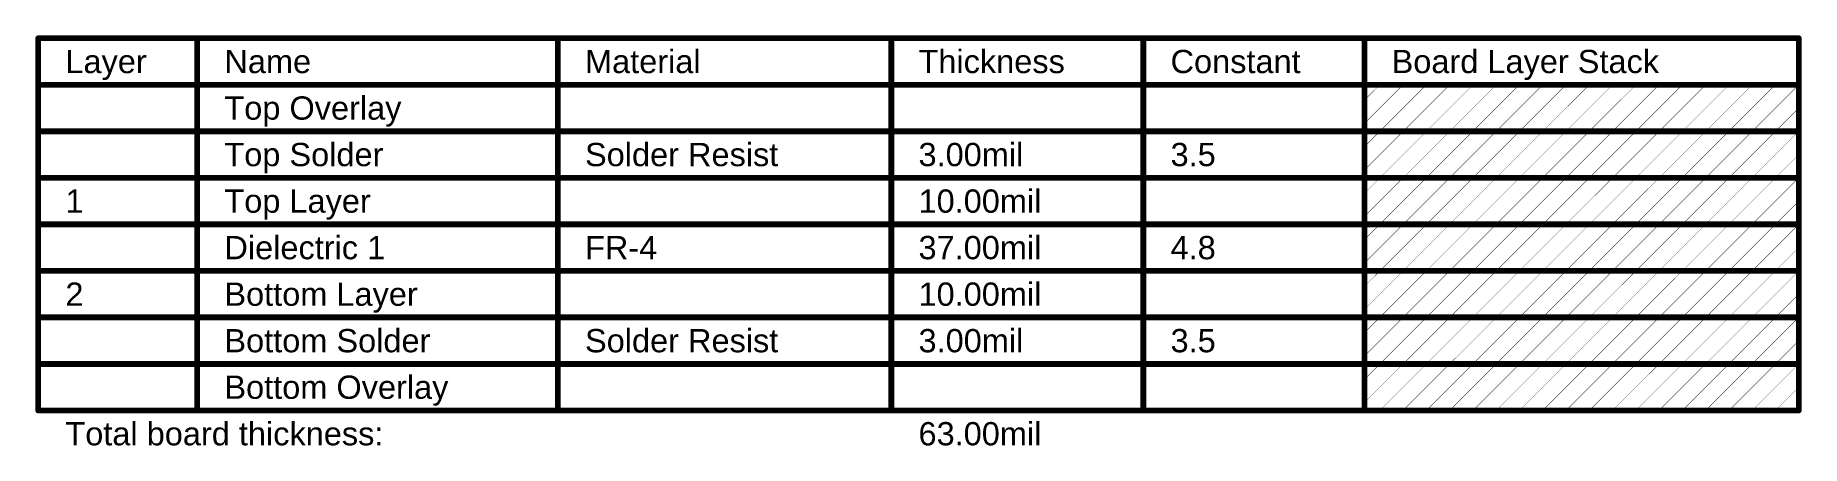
# Model space of a CAD drawing. Header units: inches. Extents: x -0.9 to 13.3, y -2.2 to 2.7.
# Drawn here: x 3.244 to 7.798, y -0.224 to 0.835 of the extents above; entities that cross this region are included whole.
import ezdxf

# ---------------------------------------------------------------- set-up
doc = ezdxf.new("R2010")
doc.units = ezdxf.units.IN
doc.header["$MEASUREMENT"] = 0
doc.layers.add('Fabrication', color=76, linetype='Continuous')
doc.styles.add('Arial', font='', dxfattribs={"height": 0.2})
doc.styles.get('Arial').set_extended_font_data('Arial')

msp = doc.modelspace()

# ---------------------------------------------------------------- texts
at = {"layer": 'Fabrication', "style": 'Arial'}
for s, p in [('Layer', (3.3216, 0.737)), ('Name', (3.7315, 0.737)), ('Material', (4.6612, 0.737)), ('Thickness', (5.521, 0.737)), ('Constant', (6.1708, 0.737)), ('Board Layer Stack', (6.7407, 0.737)), ('Top Overlay', (3.7315, 0.617)), ('Top Solder', (3.7315, 0.497)), ('Solder Resist', (4.6612, 0.497)), ('3.00mil', (5.521, 0.497)), ('3.5', (6.1708, 0.497)), ('1', (3.3216, 0.377)), ('Top Layer', (3.7315, 0.377)), ('10.00mil', (5.521, 0.377)), ('Dielectric 1', (3.7315, 0.257)), ('37.00mil', (5.521, 0.257)), ('FR-4', (4.6612, 0.257)), ('4.8', (6.1708, 0.257)), ('2', (3.3216, 0.137)), ('Bottom Layer', (3.7315, 0.137)), ('10.00mil', (5.521, 0.137)), ('Bottom Solder', (3.7315, 0.017)), ('Solder Resist', (4.6612, 0.017)), ('3.00mil', (5.521, 0.017)), ('3.5', (6.1708, 0.017)), ('Bottom Overlay', (3.7315, -0.103)), ('Total board thickness:', (3.3216, -0.223)), ('63.00mil', (5.521, -0.223))]:
    msp.add_text(s, height=0.06, dxfattribs=at).set_placement(p)

# ---------------------------------------------------------------- linework, layer by layer
at = {"layer": 'Fabrication'}
for points, const_width in [([(3.2516, 0.827), (7.7904, 0.827)], 0.015), ([(3.2516, -0.133), (3.2516, 0.827)], 0.015), ([(3.6615, -0.133), (3.6615, 0.827)], 0.015), ([(4.5912, -0.133), (4.5912, 0.827)], 0.015), ([(5.451, -0.133), (5.451, 0.827)], 0.015), ([(6.1008, -0.133), (6.1008, 0.827)], 0.015), ([(6.6707, -0.133), (6.6707, 0.827)], 0.015), ([(7.7904, -0.133), (7.7904, 0.827)], 0.015), ([(3.2516, 0.707), (7.7904, 0.707)], 0.015), ([(6.6707, 0.6073), (6.7704, 0.707)], 0.001), ([(6.6707, 0.6673), (6.7104, 0.707)], 0.001), ([(6.7104, 0.587), (6.8304, 0.707)], 0.001), ([(6.7704, 0.587), (6.8904, 0.707)], 0.001), ([(6.8304, 0.587), (6.9504, 0.707)], 0.001), ([(6.8904, 0.587), (7.0104, 0.707)], 0.001), ([(6.9504, 0.587), (7.0704, 0.707)], 0.001), ([(7.0104, 0.587), (7.1304, 0.707)], 0.001), ([(7.0704, 0.587), (7.1904, 0.707)], 0.001), ([(7.1304, 0.587), (7.2504, 0.707)], 0.001), ([(7.1904, 0.587), (7.3104, 0.707)], 0.001), ([(7.2504, 0.587), (7.3704, 0.707)], 0.001), ([(7.3104, 0.587), (7.4304, 0.707)], 0.001), ([(7.3704, 0.587), (7.4904, 0.707)], 0.001), ([(7.4304, 0.587), (7.5504, 0.707)], 0.001), ([(7.4904, 0.587), (7.6104, 0.707)], 0.001), ([(7.5504, 0.587), (7.6704, 0.707)], 0.001), ([(7.6104, 0.587), (7.7304, 0.707)], 0.001), ([(7.6704, 0.587), (7.7904, 0.707)], 0.001), ([(7.7304, 0.587), (7.7904, 0.647)], 0.001), ([(3.2516, 0.587), (3.6615, 0.587)], 0.015), ([(3.6615, 0.587), (4.5912, 0.587)], 0.015), ([(4.5912, 0.587), (5.451, 0.587)], 0.015), ([(5.451, 0.587), (6.1008, 0.587)], 0.015), ([(6.1008, 0.587), (6.6707, 0.587)], 0.015), ([(6.6707, 0.587), (7.7904, 0.587)], 0.015), ([(6.6707, 0.4873), (6.7704, 0.587)], 0.001), ([(6.6707, 0.5473), (6.7104, 0.587)], 0.001), ([(6.7104, 0.467), (6.8304, 0.587)], 0.001), ([(6.7704, 0.467), (6.8904, 0.587)], 0.001), ([(6.8304, 0.467), (6.9504, 0.587)], 0.001), ([(6.8904, 0.467), (7.0104, 0.587)], 0.001), ([(6.9504, 0.467), (7.0704, 0.587)], 0.001), ([(7.0104, 0.467), (7.1304, 0.587)], 0.001), ([(7.0704, 0.467), (7.1904, 0.587)], 0.001), ([(7.1304, 0.467), (7.2504, 0.587)], 0.001), ([(7.1904, 0.467), (7.3104, 0.587)], 0.001), ([(7.2504, 0.467), (7.3704, 0.587)], 0.001), ([(7.3104, 0.467), (7.4304, 0.587)], 0.001), ([(7.3704, 0.467), (7.4904, 0.587)], 0.001), ([(7.4304, 0.467), (7.5504, 0.587)], 0.001), ([(7.4904, 0.467), (7.6104, 0.587)], 0.001), ([(7.5504, 0.467), (7.6704, 0.587)], 0.001), ([(7.6104, 0.467), (7.7304, 0.587)], 0.001), ([(7.6704, 0.467), (7.7904, 0.587)], 0.001), ([(7.7304, 0.467), (7.7904, 0.527)], 0.001), ([(3.2516, 0.467), (3.6615, 0.467)], 0.015), ([(3.6615, 0.467), (4.5912, 0.467)], 0.015), ([(4.5912, 0.467), (5.451, 0.467)], 0.015), ([(5.451, 0.467), (6.1008, 0.467)], 0.015), ([(6.1008, 0.467), (6.6707, 0.467)], 0.015), ([(6.6707, 0.467), (7.7904, 0.467)], 0.015), ([(6.6707, 0.3673), (6.7704, 0.467)], 0.001), ([(6.6707, 0.4273), (6.7104, 0.467)], 0.001), ([(6.7104, 0.347), (6.8304, 0.467)], 0.001), ([(6.7704, 0.347), (6.8904, 0.467)], 0.001), ([(6.8304, 0.347), (6.9504, 0.467)], 0.001), ([(6.8904, 0.347), (7.0104, 0.467)], 0.001), ([(6.9504, 0.347), (7.0704, 0.467)], 0.001), ([(7.0104, 0.347), (7.1304, 0.467)], 0.001), ([(7.0704, 0.347), (7.1904, 0.467)], 0.001), ([(7.1304, 0.347), (7.2504, 0.467)], 0.001), ([(7.1904, 0.347), (7.3104, 0.467)], 0.001), ([(7.2504, 0.347), (7.3704, 0.467)], 0.001), ([(7.3104, 0.347), (7.4304, 0.467)], 0.001), ([(7.3704, 0.347), (7.4904, 0.467)], 0.001), ([(7.4304, 0.347), (7.5504, 0.467)], 0.001), ([(7.4904, 0.347), (7.6104, 0.467)], 0.001), ([(7.5504, 0.347), (7.6704, 0.467)], 0.001), ([(7.6104, 0.347), (7.7304, 0.467)], 0.001), ([(7.6704, 0.347), (7.7904, 0.467)], 0.001), ([(7.7304, 0.347), (7.7904, 0.407)], 0.001), ([(3.2516, 0.347), (3.6615, 0.347)], 0.015), ([(3.6615, 0.347), (4.5912, 0.347)], 0.015), ([(4.5912, 0.347), (5.451, 0.347)], 0.015), ([(5.451, 0.347), (6.1008, 0.347)], 0.015), ([(6.1008, 0.347), (6.6707, 0.347)], 0.015), ([(6.6707, 0.347), (7.7904, 0.347)], 0.015), ([(6.6707, 0.2473), (6.7704, 0.347)], 0.001), ([(6.6707, 0.3073), (6.7104, 0.347)], 0.001), ([(6.7104, 0.227), (6.8304, 0.347)], 0.001), ([(6.7704, 0.227), (6.8904, 0.347)], 0.001), ([(6.8304, 0.227), (6.9504, 0.347)], 0.001), ([(6.8904, 0.227), (7.0104, 0.347)], 0.001), ([(6.9504, 0.227), (7.0704, 0.347)], 0.001), ([(7.0104, 0.227), (7.1304, 0.347)], 0.001), ([(7.0704, 0.227), (7.1904, 0.347)], 0.001), ([(7.1304, 0.227), (7.2504, 0.347)], 0.001), ([(7.1904, 0.227), (7.3104, 0.347)], 0.001), ([(7.2504, 0.227), (7.3704, 0.347)], 0.001), ([(7.3104, 0.227), (7.4304, 0.347)], 0.001), ([(7.3704, 0.227), (7.4904, 0.347)], 0.001), ([(7.4304, 0.227), (7.5504, 0.347)], 0.001), ([(7.4904, 0.227), (7.6104, 0.347)], 0.001), ([(7.5504, 0.227), (7.6704, 0.347)], 0.001), ([(7.6104, 0.227), (7.7304, 0.347)], 0.001), ([(7.6704, 0.227), (7.7904, 0.347)], 0.001), ([(7.7304, 0.227), (7.7904, 0.287)], 0.001), ([(3.2516, 0.227), (3.6615, 0.227)], 0.015), ([(3.6615, 0.227), (4.5912, 0.227)], 0.015), ([(4.5912, 0.227), (5.451, 0.227)], 0.015), ([(5.451, 0.227), (6.1008, 0.227)], 0.015), ([(6.1008, 0.227), (6.6707, 0.227)], 0.015), ([(6.6707, 0.227), (7.7904, 0.227)], 0.015), ([(6.6707, 0.1273), (6.7704, 0.227)], 0.001), ([(6.6707, 0.1873), (6.7104, 0.227)], 0.001), ([(6.7104, 0.107), (6.8304, 0.227)], 0.001), ([(6.7704, 0.107), (6.8904, 0.227)], 0.001), ([(6.8304, 0.107), (6.9504, 0.227)], 0.001), ([(6.8904, 0.107), (7.0104, 0.227)], 0.001), ([(6.9504, 0.107), (7.0704, 0.227)], 0.001), ([(7.0104, 0.107), (7.1304, 0.227)], 0.001), ([(7.0704, 0.107), (7.1904, 0.227)], 0.001), ([(7.1304, 0.107), (7.2504, 0.227)], 0.001), ([(7.1904, 0.107), (7.3104, 0.227)], 0.001), ([(7.2504, 0.107), (7.3704, 0.227)], 0.001), ([(7.3104, 0.107), (7.4304, 0.227)], 0.001), ([(7.3704, 0.107), (7.4904, 0.227)], 0.001), ([(7.4304, 0.107), (7.5504, 0.227)], 0.001), ([(7.4904, 0.107), (7.6104, 0.227)], 0.001), ([(7.5504, 0.107), (7.6704, 0.227)], 0.001), ([(7.6104, 0.107), (7.7304, 0.227)], 0.001), ([(7.6704, 0.107), (7.7904, 0.227)], 0.001), ([(7.7304, 0.107), (7.7904, 0.167)], 0.001), ([(3.2516, 0.107), (3.6615, 0.107)], 0.015), ([(3.6615, 0.107), (4.5912, 0.107)], 0.015), ([(4.5912, 0.107), (5.451, 0.107)], 0.015), ([(5.451, 0.107), (6.1008, 0.107)], 0.015), ([(6.1008, 0.107), (6.6707, 0.107)], 0.015), ([(6.6707, 0.107), (7.7904, 0.107)], 0.015), ([(6.6707, 0.0073), (6.7704, 0.107)], 0.001), ([(6.6707, 0.0673), (6.7104, 0.107)], 0.001), ([(6.7104, -0.013), (6.8304, 0.107)], 0.001), ([(6.7704, -0.013), (6.8904, 0.107)], 0.001), ([(6.8304, -0.013), (6.9504, 0.107)], 0.001), ([(6.8904, -0.013), (7.0104, 0.107)], 0.001), ([(6.9504, -0.013), (7.0704, 0.107)], 0.001), ([(7.0104, -0.013), (7.1304, 0.107)], 0.001), ([(7.0704, -0.013), (7.1904, 0.107)], 0.001), ([(7.1304, -0.013), (7.2504, 0.107)], 0.001), ([(7.1904, -0.013), (7.3104, 0.107)], 0.001), ([(7.2504, -0.013), (7.3704, 0.107)], 0.001), ([(7.3104, -0.013), (7.4304, 0.107)], 0.001), ([(7.3704, -0.013), (7.4904, 0.107)], 0.001), ([(7.4304, -0.013), (7.5504, 0.107)], 0.001), ([(7.4904, -0.013), (7.6104, 0.107)], 0.001), ([(7.5504, -0.013), (7.6704, 0.107)], 0.001), ([(7.6104, -0.013), (7.7304, 0.107)], 0.001), ([(7.6704, -0.013), (7.7904, 0.107)], 0.001), ([(7.7304, -0.013), (7.7904, 0.047)], 0.001), ([(3.2516, -0.013), (3.6615, -0.013)], 0.015), ([(3.6615, -0.013), (4.5912, -0.013)], 0.015), ([(4.5912, -0.013), (5.451, -0.013)], 0.015), ([(5.451, -0.013), (6.1008, -0.013)], 0.015), ([(6.1008, -0.013), (6.6707, -0.013)], 0.015), ([(6.6707, -0.013), (7.7904, -0.013)], 0.015), ([(6.6707, -0.1127), (6.7704, -0.013)], 0.001), ([(6.6707, -0.0527), (6.7104, -0.013)], 0.001), ([(6.7104, -0.133), (6.8304, -0.013)], 0.001), ([(6.7704, -0.133), (6.8904, -0.013)], 0.001), ([(6.8304, -0.133), (6.9504, -0.013)], 0.001), ([(6.8904, -0.133), (7.0104, -0.013)], 0.001), ([(6.9504, -0.133), (7.0704, -0.013)], 0.001), ([(7.0104, -0.133), (7.1304, -0.013)], 0.001), ([(7.0704, -0.133), (7.1904, -0.013)], 0.001), ([(7.1304, -0.133), (7.2504, -0.013)], 0.001), ([(7.1904, -0.133), (7.3104, -0.013)], 0.001), ([(7.2504, -0.133), (7.3704, -0.013)], 0.001), ([(7.3104, -0.133), (7.4304, -0.013)], 0.001), ([(7.3704, -0.133), (7.4904, -0.013)], 0.001), ([(7.4304, -0.133), (7.5504, -0.013)], 0.001), ([(7.4904, -0.133), (7.6104, -0.013)], 0.001), ([(7.5504, -0.133), (7.6704, -0.013)], 0.001), ([(7.6104, -0.133), (7.7304, -0.013)], 0.001), ([(7.6704, -0.133), (7.7904, -0.013)], 0.001), ([(7.7304, -0.133), (7.7904, -0.073)], 0.001), ([(3.2516, -0.133), (3.6615, -0.133)], 0.015), ([(3.6615, -0.133), (4.5912, -0.133)], 0.015), ([(4.5912, -0.133), (5.451, -0.133)], 0.015), ([(5.451, -0.133), (6.1008, -0.133)], 0.015), ([(6.1008, -0.133), (6.6707, -0.133)], 0.015), ([(6.6707, -0.133), (7.7904, -0.133)], 0.015)]:
    msp.add_lwpolyline(points, dxfattribs=dict(at, const_width=const_width))
for points, const_width in [([(3.2478, 0.827, 1), (3.2553, 0.827, 1)], 0.0075), ([(3.2478, 0.827, 1), (3.2553, 0.827, 1)], 0.0075), ([(3.6577, 0.827, 1), (3.6652, 0.827, 1)], 0.0075), ([(4.5875, 0.827, 1), (4.595, 0.827, 1)], 0.0075), ([(5.4473, 0.827, 1), (5.4547, 0.827, 1)], 0.0075), ([(6.0971, 0.827, 1), (6.1046, 0.827, 1)], 0.0075), ([(6.6669, 0.827, 1), (6.6744, 0.827, 1)], 0.0075), ([(7.7866, 0.827, 1), (7.7941, 0.827, 1)], 0.0075), ([(7.7866, 0.827, 1), (7.7941, 0.827, 1)], 0.0075), ([(3.2478, 0.707, 1), (3.2553, 0.707, 1)], 0.0075), ([(6.7101, 0.707, 1), (6.7106, 0.707, 1)], 0.0005), ([(6.7701, 0.707, 1), (6.7706, 0.707, 1)], 0.0005), ([(6.8301, 0.707, 1), (6.8306, 0.707, 1)], 0.0005), ([(6.8901, 0.707, 1), (6.8906, 0.707, 1)], 0.0005), ([(6.9501, 0.707, 1), (6.9506, 0.707, 1)], 0.0005), ([(7.0101, 0.707, 1), (7.0106, 0.707, 1)], 0.0005), ([(7.0701, 0.707, 1), (7.0706, 0.707, 1)], 0.0005), ([(7.1301, 0.707, 1), (7.1306, 0.707, 1)], 0.0005), ([(7.1901, 0.707, 1), (7.1906, 0.707, 1)], 0.0005), ([(7.2501, 0.707, 1), (7.2506, 0.707, 1)], 0.0005), ([(7.3101, 0.707, 1), (7.3106, 0.707, 1)], 0.0005), ([(7.3701, 0.707, 1), (7.3706, 0.707, 1)], 0.0005), ([(7.4301, 0.707, 1), (7.4306, 0.707, 1)], 0.0005), ([(7.4901, 0.707, 1), (7.4906, 0.707, 1)], 0.0005), ([(7.5501, 0.707, 1), (7.5506, 0.707, 1)], 0.0005), ([(7.6101, 0.707, 1), (7.6106, 0.707, 1)], 0.0005), ([(7.6701, 0.707, 1), (7.6706, 0.707, 1)], 0.0005), ([(7.7301, 0.707, 1), (7.7306, 0.707, 1)], 0.0005), ([(7.7866, 0.707, 1), (7.7941, 0.707, 1)], 0.0075), ([(7.7901, 0.707, 1), (7.7906, 0.707, 1)], 0.0005), ([(6.6704, 0.6673, 1), (6.6709, 0.6673, 1)], 0.0005), ([(7.7901, 0.647, 1), (7.7906, 0.647, 1)], 0.0005), ([(3.2478, 0.587, 1), (3.2553, 0.587, 1)], 0.0075), ([(3.6577, 0.587, 1), (3.6652, 0.587, 1)], 0.0075), ([(3.6577, 0.587, 1), (3.6652, 0.587, 1)], 0.0075), ([(4.5875, 0.587, 1), (4.595, 0.587, 1)], 0.0075), ([(4.5875, 0.587, 1), (4.595, 0.587, 1)], 0.0075), ([(5.4473, 0.587, 1), (5.4547, 0.587, 1)], 0.0075), ([(5.4473, 0.587, 1), (5.4547, 0.587, 1)], 0.0075), ([(6.0971, 0.587, 1), (6.1046, 0.587, 1)], 0.0075), ([(6.0971, 0.587, 1), (6.1046, 0.587, 1)], 0.0075), ([(6.6669, 0.587, 1), (6.6744, 0.587, 1)], 0.0075), ([(6.6669, 0.587, 1), (6.6744, 0.587, 1)], 0.0075), ([(6.6704, 0.6073, 1), (6.6709, 0.6073, 1)], 0.0005), ([(7.7866, 0.587, 1), (7.7941, 0.587, 1)], 0.0075), ([(6.6704, 0.5473, 1), (6.6709, 0.5473, 1)], 0.0005), ([(6.7101, 0.587, 1), (6.7106, 0.587, 1)], 0.0005), ([(6.7101, 0.587, 1), (6.7106, 0.587, 1)], 0.0005), ([(6.7701, 0.587, 1), (6.7706, 0.587, 1)], 0.0005), ([(6.7701, 0.587, 1), (6.7706, 0.587, 1)], 0.0005), ([(6.8301, 0.587, 1), (6.8306, 0.587, 1)], 0.0005), ([(6.8301, 0.587, 1), (6.8306, 0.587, 1)], 0.0005), ([(6.8901, 0.587, 1), (6.8906, 0.587, 1)], 0.0005), ([(6.8901, 0.587, 1), (6.8906, 0.587, 1)], 0.0005), ([(6.9501, 0.587, 1), (6.9506, 0.587, 1)], 0.0005), ([(6.9501, 0.587, 1), (6.9506, 0.587, 1)], 0.0005), ([(7.0101, 0.587, 1), (7.0106, 0.587, 1)], 0.0005), ([(7.0101, 0.587, 1), (7.0106, 0.587, 1)], 0.0005), ([(7.0701, 0.587, 1), (7.0706, 0.587, 1)], 0.0005), ([(7.0701, 0.587, 1), (7.0706, 0.587, 1)], 0.0005), ([(7.1301, 0.587, 1), (7.1306, 0.587, 1)], 0.0005), ([(7.1301, 0.587, 1), (7.1306, 0.587, 1)], 0.0005), ([(7.1901, 0.587, 1), (7.1906, 0.587, 1)], 0.0005), ([(7.1901, 0.587, 1), (7.1906, 0.587, 1)], 0.0005), ([(7.2501, 0.587, 1), (7.2506, 0.587, 1)], 0.0005), ([(7.2501, 0.587, 1), (7.2506, 0.587, 1)], 0.0005), ([(7.3101, 0.587, 1), (7.3106, 0.587, 1)], 0.0005), ([(7.3101, 0.587, 1), (7.3106, 0.587, 1)], 0.0005), ([(7.3701, 0.587, 1), (7.3706, 0.587, 1)], 0.0005), ([(7.3701, 0.587, 1), (7.3706, 0.587, 1)], 0.0005), ([(7.4301, 0.587, 1), (7.4306, 0.587, 1)], 0.0005), ([(7.4301, 0.587, 1), (7.4306, 0.587, 1)], 0.0005), ([(7.4901, 0.587, 1), (7.4906, 0.587, 1)], 0.0005), ([(7.4901, 0.587, 1), (7.4906, 0.587, 1)], 0.0005), ([(7.5501, 0.587, 1), (7.5506, 0.587, 1)], 0.0005), ([(7.5501, 0.587, 1), (7.5506, 0.587, 1)], 0.0005), ([(7.6101, 0.587, 1), (7.6106, 0.587, 1)], 0.0005), ([(7.6101, 0.587, 1), (7.6106, 0.587, 1)], 0.0005), ([(7.6701, 0.587, 1), (7.6706, 0.587, 1)], 0.0005), ([(7.6701, 0.587, 1), (7.6706, 0.587, 1)], 0.0005), ([(7.7301, 0.587, 1), (7.7306, 0.587, 1)], 0.0005), ([(7.7301, 0.587, 1), (7.7306, 0.587, 1)], 0.0005), ([(7.7901, 0.587, 1), (7.7906, 0.587, 1)], 0.0005), ([(7.7901, 0.527, 1), (7.7906, 0.527, 1)], 0.0005), ([(3.2478, 0.467, 1), (3.2553, 0.467, 1)], 0.0075), ([(3.6577, 0.467, 1), (3.6652, 0.467, 1)], 0.0075), ([(3.6577, 0.467, 1), (3.6652, 0.467, 1)], 0.0075), ([(4.5875, 0.467, 1), (4.595, 0.467, 1)], 0.0075), ([(4.5875, 0.467, 1), (4.595, 0.467, 1)], 0.0075), ([(5.4473, 0.467, 1), (5.4547, 0.467, 1)], 0.0075), ([(5.4473, 0.467, 1), (5.4547, 0.467, 1)], 0.0075), ([(6.0971, 0.467, 1), (6.1046, 0.467, 1)], 0.0075), ([(6.0971, 0.467, 1), (6.1046, 0.467, 1)], 0.0075), ([(6.6669, 0.467, 1), (6.6744, 0.467, 1)], 0.0075), ([(6.6669, 0.467, 1), (6.6744, 0.467, 1)], 0.0075), ([(6.6704, 0.4873, 1), (6.6709, 0.4873, 1)], 0.0005), ([(6.7101, 0.467, 1), (6.7106, 0.467, 1)], 0.0005), ([(6.7101, 0.467, 1), (6.7106, 0.467, 1)], 0.0005), ([(6.7701, 0.467, 1), (6.7706, 0.467, 1)], 0.0005), ([(6.7701, 0.467, 1), (6.7706, 0.467, 1)], 0.0005), ([(6.8301, 0.467, 1), (6.8306, 0.467, 1)], 0.0005), ([(6.8301, 0.467, 1), (6.8306, 0.467, 1)], 0.0005), ([(6.8901, 0.467, 1), (6.8906, 0.467, 1)], 0.0005), ([(6.8901, 0.467, 1), (6.8906, 0.467, 1)], 0.0005), ([(6.9501, 0.467, 1), (6.9506, 0.467, 1)], 0.0005), ([(6.9501, 0.467, 1), (6.9506, 0.467, 1)], 0.0005), ([(7.0101, 0.467, 1), (7.0106, 0.467, 1)], 0.0005), ([(7.0101, 0.467, 1), (7.0106, 0.467, 1)], 0.0005), ([(7.0701, 0.467, 1), (7.0706, 0.467, 1)], 0.0005), ([(7.0701, 0.467, 1), (7.0706, 0.467, 1)], 0.0005), ([(7.1301, 0.467, 1), (7.1306, 0.467, 1)], 0.0005), ([(7.1301, 0.467, 1), (7.1306, 0.467, 1)], 0.0005), ([(7.1901, 0.467, 1), (7.1906, 0.467, 1)], 0.0005), ([(7.1901, 0.467, 1), (7.1906, 0.467, 1)], 0.0005), ([(7.2501, 0.467, 1), (7.2506, 0.467, 1)], 0.0005), ([(7.2501, 0.467, 1), (7.2506, 0.467, 1)], 0.0005), ([(7.3101, 0.467, 1), (7.3106, 0.467, 1)], 0.0005), ([(7.3101, 0.467, 1), (7.3106, 0.467, 1)], 0.0005), ([(7.3701, 0.467, 1), (7.3706, 0.467, 1)], 0.0005), ([(7.3701, 0.467, 1), (7.3706, 0.467, 1)], 0.0005), ([(7.4301, 0.467, 1), (7.4306, 0.467, 1)], 0.0005), ([(7.4301, 0.467, 1), (7.4306, 0.467, 1)], 0.0005), ([(7.4901, 0.467, 1), (7.4906, 0.467, 1)], 0.0005), ([(7.4901, 0.467, 1), (7.4906, 0.467, 1)], 0.0005), ([(7.5501, 0.467, 1), (7.5506, 0.467, 1)], 0.0005), ([(7.5501, 0.467, 1), (7.5506, 0.467, 1)], 0.0005), ([(7.6101, 0.467, 1), (7.6106, 0.467, 1)], 0.0005), ([(7.6101, 0.467, 1), (7.6106, 0.467, 1)], 0.0005), ([(7.6701, 0.467, 1), (7.6706, 0.467, 1)], 0.0005), ([(7.6701, 0.467, 1), (7.6706, 0.467, 1)], 0.0005), ([(7.7301, 0.467, 1), (7.7306, 0.467, 1)], 0.0005), ([(7.7301, 0.467, 1), (7.7306, 0.467, 1)], 0.0005), ([(7.7866, 0.467, 1), (7.7941, 0.467, 1)], 0.0075), ([(7.7901, 0.467, 1), (7.7906, 0.467, 1)], 0.0005), ([(6.6704, 0.4273, 1), (6.6709, 0.4273, 1)], 0.0005), ([(6.6704, 0.3673, 1), (6.6709, 0.3673, 1)], 0.0005), ([(7.7901, 0.407, 1), (7.7906, 0.407, 1)], 0.0005), ([(3.2478, 0.347, 1), (3.2553, 0.347, 1)], 0.0075), ([(3.6577, 0.347, 1), (3.6652, 0.347, 1)], 0.0075), ([(3.6577, 0.347, 1), (3.6652, 0.347, 1)], 0.0075), ([(4.5875, 0.347, 1), (4.595, 0.347, 1)], 0.0075), ([(4.5875, 0.347, 1), (4.595, 0.347, 1)], 0.0075), ([(5.4473, 0.347, 1), (5.4547, 0.347, 1)], 0.0075), ([(5.4473, 0.347, 1), (5.4547, 0.347, 1)], 0.0075), ([(6.0971, 0.347, 1), (6.1046, 0.347, 1)], 0.0075), ([(6.0971, 0.347, 1), (6.1046, 0.347, 1)], 0.0075), ([(6.6669, 0.347, 1), (6.6744, 0.347, 1)], 0.0075), ([(6.6669, 0.347, 1), (6.6744, 0.347, 1)], 0.0075), ([(6.7101, 0.347, 1), (6.7106, 0.347, 1)], 0.0005), ([(6.7101, 0.347, 1), (6.7106, 0.347, 1)], 0.0005), ([(6.7701, 0.347, 1), (6.7706, 0.347, 1)], 0.0005), ([(6.7701, 0.347, 1), (6.7706, 0.347, 1)], 0.0005), ([(6.8301, 0.347, 1), (6.8306, 0.347, 1)], 0.0005), ([(6.8301, 0.347, 1), (6.8306, 0.347, 1)], 0.0005), ([(6.8901, 0.347, 1), (6.8906, 0.347, 1)], 0.0005), ([(6.8901, 0.347, 1), (6.8906, 0.347, 1)], 0.0005), ([(6.9501, 0.347, 1), (6.9506, 0.347, 1)], 0.0005), ([(6.9501, 0.347, 1), (6.9506, 0.347, 1)], 0.0005), ([(7.0101, 0.347, 1), (7.0106, 0.347, 1)], 0.0005), ([(7.0101, 0.347, 1), (7.0106, 0.347, 1)], 0.0005), ([(7.0701, 0.347, 1), (7.0706, 0.347, 1)], 0.0005), ([(7.0701, 0.347, 1), (7.0706, 0.347, 1)], 0.0005), ([(7.1301, 0.347, 1), (7.1306, 0.347, 1)], 0.0005), ([(7.1301, 0.347, 1), (7.1306, 0.347, 1)], 0.0005), ([(7.1901, 0.347, 1), (7.1906, 0.347, 1)], 0.0005), ([(7.1901, 0.347, 1), (7.1906, 0.347, 1)], 0.0005), ([(7.2501, 0.347, 1), (7.2506, 0.347, 1)], 0.0005), ([(7.2501, 0.347, 1), (7.2506, 0.347, 1)], 0.0005), ([(7.3101, 0.347, 1), (7.3106, 0.347, 1)], 0.0005), ([(7.3101, 0.347, 1), (7.3106, 0.347, 1)], 0.0005), ([(7.3701, 0.347, 1), (7.3706, 0.347, 1)], 0.0005), ([(7.3701, 0.347, 1), (7.3706, 0.347, 1)], 0.0005), ([(7.4301, 0.347, 1), (7.4306, 0.347, 1)], 0.0005), ([(7.4301, 0.347, 1), (7.4306, 0.347, 1)], 0.0005), ([(7.4901, 0.347, 1), (7.4906, 0.347, 1)], 0.0005), ([(7.4901, 0.347, 1), (7.4906, 0.347, 1)], 0.0005), ([(7.5501, 0.347, 1), (7.5506, 0.347, 1)], 0.0005), ([(7.5501, 0.347, 1), (7.5506, 0.347, 1)], 0.0005), ([(7.6101, 0.347, 1), (7.6106, 0.347, 1)], 0.0005), ([(7.6101, 0.347, 1), (7.6106, 0.347, 1)], 0.0005), ([(7.6701, 0.347, 1), (7.6706, 0.347, 1)], 0.0005), ([(7.6701, 0.347, 1), (7.6706, 0.347, 1)], 0.0005), ([(7.7301, 0.347, 1), (7.7306, 0.347, 1)], 0.0005), ([(7.7301, 0.347, 1), (7.7306, 0.347, 1)], 0.0005), ([(7.7866, 0.347, 1), (7.7941, 0.347, 1)], 0.0075), ([(7.7901, 0.347, 1), (7.7906, 0.347, 1)], 0.0005), ([(6.6704, 0.3073, 1), (6.6709, 0.3073, 1)], 0.0005), ([(7.7901, 0.287, 1), (7.7906, 0.287, 1)], 0.0005), ([(3.2478, 0.227, 1), (3.2553, 0.227, 1)], 0.0075), ([(3.6577, 0.227, 1), (3.6652, 0.227, 1)], 0.0075), ([(3.6577, 0.227, 1), (3.6652, 0.227, 1)], 0.0075), ([(4.5875, 0.227, 1), (4.595, 0.227, 1)], 0.0075), ([(4.5875, 0.227, 1), (4.595, 0.227, 1)], 0.0075), ([(5.4473, 0.227, 1), (5.4547, 0.227, 1)], 0.0075), ([(5.4473, 0.227, 1), (5.4547, 0.227, 1)], 0.0075), ([(6.0971, 0.227, 1), (6.1046, 0.227, 1)], 0.0075), ([(6.0971, 0.227, 1), (6.1046, 0.227, 1)], 0.0075), ([(6.6669, 0.227, 1), (6.6744, 0.227, 1)], 0.0075), ([(6.6669, 0.227, 1), (6.6744, 0.227, 1)], 0.0075), ([(6.6704, 0.2473, 1), (6.6709, 0.2473, 1)], 0.0005), ([(7.7866, 0.227, 1), (7.7941, 0.227, 1)], 0.0075), ([(6.6704, 0.1873, 1), (6.6709, 0.1873, 1)], 0.0005), ([(6.7101, 0.227, 1), (6.7106, 0.227, 1)], 0.0005), ([(6.7101, 0.227, 1), (6.7106, 0.227, 1)], 0.0005), ([(6.7701, 0.227, 1), (6.7706, 0.227, 1)], 0.0005), ([(6.7701, 0.227, 1), (6.7706, 0.227, 1)], 0.0005), ([(6.8301, 0.227, 1), (6.8306, 0.227, 1)], 0.0005), ([(6.8301, 0.227, 1), (6.8306, 0.227, 1)], 0.0005), ([(6.8901, 0.227, 1), (6.8906, 0.227, 1)], 0.0005), ([(6.8901, 0.227, 1), (6.8906, 0.227, 1)], 0.0005), ([(6.9501, 0.227, 1), (6.9506, 0.227, 1)], 0.0005), ([(6.9501, 0.227, 1), (6.9506, 0.227, 1)], 0.0005), ([(7.0101, 0.227, 1), (7.0106, 0.227, 1)], 0.0005), ([(7.0101, 0.227, 1), (7.0106, 0.227, 1)], 0.0005), ([(7.0701, 0.227, 1), (7.0706, 0.227, 1)], 0.0005), ([(7.0701, 0.227, 1), (7.0706, 0.227, 1)], 0.0005), ([(7.1301, 0.227, 1), (7.1306, 0.227, 1)], 0.0005), ([(7.1301, 0.227, 1), (7.1306, 0.227, 1)], 0.0005), ([(7.1901, 0.227, 1), (7.1906, 0.227, 1)], 0.0005), ([(7.1901, 0.227, 1), (7.1906, 0.227, 1)], 0.0005), ([(7.2501, 0.227, 1), (7.2506, 0.227, 1)], 0.0005), ([(7.2501, 0.227, 1), (7.2506, 0.227, 1)], 0.0005), ([(7.3101, 0.227, 1), (7.3106, 0.227, 1)], 0.0005), ([(7.3101, 0.227, 1), (7.3106, 0.227, 1)], 0.0005), ([(7.3701, 0.227, 1), (7.3706, 0.227, 1)], 0.0005), ([(7.3701, 0.227, 1), (7.3706, 0.227, 1)], 0.0005), ([(7.4301, 0.227, 1), (7.4306, 0.227, 1)], 0.0005), ([(7.4301, 0.227, 1), (7.4306, 0.227, 1)], 0.0005), ([(7.4901, 0.227, 1), (7.4906, 0.227, 1)], 0.0005), ([(7.4901, 0.227, 1), (7.4906, 0.227, 1)], 0.0005), ([(7.5501, 0.227, 1), (7.5506, 0.227, 1)], 0.0005), ([(7.5501, 0.227, 1), (7.5506, 0.227, 1)], 0.0005), ([(7.6101, 0.227, 1), (7.6106, 0.227, 1)], 0.0005), ([(7.6101, 0.227, 1), (7.6106, 0.227, 1)], 0.0005), ([(7.6701, 0.227, 1), (7.6706, 0.227, 1)], 0.0005), ([(7.6701, 0.227, 1), (7.6706, 0.227, 1)], 0.0005), ([(7.7301, 0.227, 1), (7.7306, 0.227, 1)], 0.0005), ([(7.7301, 0.227, 1), (7.7306, 0.227, 1)], 0.0005), ([(7.7901, 0.227, 1), (7.7906, 0.227, 1)], 0.0005), ([(7.7901, 0.167, 1), (7.7906, 0.167, 1)], 0.0005), ([(3.2478, 0.107, 1), (3.2553, 0.107, 1)], 0.0075), ([(3.6577, 0.107, 1), (3.6652, 0.107, 1)], 0.0075), ([(3.6577, 0.107, 1), (3.6652, 0.107, 1)], 0.0075), ([(4.5875, 0.107, 1), (4.595, 0.107, 1)], 0.0075), ([(4.5875, 0.107, 1), (4.595, 0.107, 1)], 0.0075), ([(5.4473, 0.107, 1), (5.4547, 0.107, 1)], 0.0075), ([(5.4473, 0.107, 1), (5.4547, 0.107, 1)], 0.0075), ([(6.0971, 0.107, 1), (6.1046, 0.107, 1)], 0.0075), ([(6.0971, 0.107, 1), (6.1046, 0.107, 1)], 0.0075), ([(6.6669, 0.107, 1), (6.6744, 0.107, 1)], 0.0075), ([(6.6669, 0.107, 1), (6.6744, 0.107, 1)], 0.0075), ([(6.6704, 0.1273, 1), (6.6709, 0.1273, 1)], 0.0005), ([(6.7101, 0.107, 1), (6.7106, 0.107, 1)], 0.0005), ([(6.7101, 0.107, 1), (6.7106, 0.107, 1)], 0.0005), ([(6.7701, 0.107, 1), (6.7706, 0.107, 1)], 0.0005), ([(6.7701, 0.107, 1), (6.7706, 0.107, 1)], 0.0005), ([(6.8301, 0.107, 1), (6.8306, 0.107, 1)], 0.0005), ([(6.8301, 0.107, 1), (6.8306, 0.107, 1)], 0.0005), ([(6.8901, 0.107, 1), (6.8906, 0.107, 1)], 0.0005), ([(6.8901, 0.107, 1), (6.8906, 0.107, 1)], 0.0005), ([(6.9501, 0.107, 1), (6.9506, 0.107, 1)], 0.0005), ([(6.9501, 0.107, 1), (6.9506, 0.107, 1)], 0.0005), ([(7.0101, 0.107, 1), (7.0106, 0.107, 1)], 0.0005), ([(7.0101, 0.107, 1), (7.0106, 0.107, 1)], 0.0005), ([(7.0701, 0.107, 1), (7.0706, 0.107, 1)], 0.0005), ([(7.0701, 0.107, 1), (7.0706, 0.107, 1)], 0.0005), ([(7.1301, 0.107, 1), (7.1306, 0.107, 1)], 0.0005), ([(7.1301, 0.107, 1), (7.1306, 0.107, 1)], 0.0005), ([(7.1901, 0.107, 1), (7.1906, 0.107, 1)], 0.0005), ([(7.1901, 0.107, 1), (7.1906, 0.107, 1)], 0.0005), ([(7.2501, 0.107, 1), (7.2506, 0.107, 1)], 0.0005), ([(7.2501, 0.107, 1), (7.2506, 0.107, 1)], 0.0005), ([(7.3101, 0.107, 1), (7.3106, 0.107, 1)], 0.0005), ([(7.3101, 0.107, 1), (7.3106, 0.107, 1)], 0.0005), ([(7.3701, 0.107, 1), (7.3706, 0.107, 1)], 0.0005), ([(7.3701, 0.107, 1), (7.3706, 0.107, 1)], 0.0005), ([(7.4301, 0.107, 1), (7.4306, 0.107, 1)], 0.0005), ([(7.4301, 0.107, 1), (7.4306, 0.107, 1)], 0.0005), ([(7.4901, 0.107, 1), (7.4906, 0.107, 1)], 0.0005), ([(7.4901, 0.107, 1), (7.4906, 0.107, 1)], 0.0005), ([(7.5501, 0.107, 1), (7.5506, 0.107, 1)], 0.0005), ([(7.5501, 0.107, 1), (7.5506, 0.107, 1)], 0.0005), ([(7.6101, 0.107, 1), (7.6106, 0.107, 1)], 0.0005), ([(7.6101, 0.107, 1), (7.6106, 0.107, 1)], 0.0005), ([(7.6701, 0.107, 1), (7.6706, 0.107, 1)], 0.0005), ([(7.6701, 0.107, 1), (7.6706, 0.107, 1)], 0.0005), ([(7.7301, 0.107, 1), (7.7306, 0.107, 1)], 0.0005), ([(7.7301, 0.107, 1), (7.7306, 0.107, 1)], 0.0005), ([(7.7866, 0.107, 1), (7.7941, 0.107, 1)], 0.0075), ([(7.7901, 0.107, 1), (7.7906, 0.107, 1)], 0.0005), ([(6.6704, 0.0673, 1), (6.6709, 0.0673, 1)], 0.0005), ([(7.7901, 0.047, 1), (7.7906, 0.047, 1)], 0.0005), ([(6.6704, 0.0073, 1), (6.6709, 0.0073, 1)], 0.0005), ([(3.2478, -0.013, 1), (3.2553, -0.013, 1)], 0.0075), ([(3.6577, -0.013, 1), (3.6652, -0.013, 1)], 0.0075), ([(3.6577, -0.013, 1), (3.6652, -0.013, 1)], 0.0075), ([(4.5875, -0.013, 1), (4.595, -0.013, 1)], 0.0075), ([(4.5875, -0.013, 1), (4.595, -0.013, 1)], 0.0075), ([(5.4473, -0.013, 1), (5.4547, -0.013, 1)], 0.0075), ([(5.4473, -0.013, 1), (5.4547, -0.013, 1)], 0.0075), ([(6.0971, -0.013, 1), (6.1046, -0.013, 1)], 0.0075), ([(6.0971, -0.013, 1), (6.1046, -0.013, 1)], 0.0075), ([(6.6669, -0.013, 1), (6.6744, -0.013, 1)], 0.0075), ([(6.6669, -0.013, 1), (6.6744, -0.013, 1)], 0.0075), ([(6.7101, -0.013, 1), (6.7106, -0.013, 1)], 0.0005), ([(6.7101, -0.013, 1), (6.7106, -0.013, 1)], 0.0005), ([(6.7701, -0.013, 1), (6.7706, -0.013, 1)], 0.0005), ([(6.7701, -0.013, 1), (6.7706, -0.013, 1)], 0.0005), ([(6.8301, -0.013, 1), (6.8306, -0.013, 1)], 0.0005), ([(6.8301, -0.013, 1), (6.8306, -0.013, 1)], 0.0005), ([(6.8901, -0.013, 1), (6.8906, -0.013, 1)], 0.0005), ([(6.8901, -0.013, 1), (6.8906, -0.013, 1)], 0.0005), ([(6.9501, -0.013, 1), (6.9506, -0.013, 1)], 0.0005), ([(6.9501, -0.013, 1), (6.9506, -0.013, 1)], 0.0005), ([(7.0101, -0.013, 1), (7.0106, -0.013, 1)], 0.0005), ([(7.0101, -0.013, 1), (7.0106, -0.013, 1)], 0.0005), ([(7.0701, -0.013, 1), (7.0706, -0.013, 1)], 0.0005), ([(7.0701, -0.013, 1), (7.0706, -0.013, 1)], 0.0005), ([(7.1301, -0.013, 1), (7.1306, -0.013, 1)], 0.0005), ([(7.1301, -0.013, 1), (7.1306, -0.013, 1)], 0.0005), ([(7.1901, -0.013, 1), (7.1906, -0.013, 1)], 0.0005), ([(7.1901, -0.013, 1), (7.1906, -0.013, 1)], 0.0005), ([(7.2501, -0.013, 1), (7.2506, -0.013, 1)], 0.0005), ([(7.2501, -0.013, 1), (7.2506, -0.013, 1)], 0.0005), ([(7.3101, -0.013, 1), (7.3106, -0.013, 1)], 0.0005), ([(7.3101, -0.013, 1), (7.3106, -0.013, 1)], 0.0005), ([(7.3701, -0.013, 1), (7.3706, -0.013, 1)], 0.0005), ([(7.3701, -0.013, 1), (7.3706, -0.013, 1)], 0.0005), ([(7.4301, -0.013, 1), (7.4306, -0.013, 1)], 0.0005), ([(7.4301, -0.013, 1), (7.4306, -0.013, 1)], 0.0005), ([(7.4901, -0.013, 1), (7.4906, -0.013, 1)], 0.0005), ([(7.4901, -0.013, 1), (7.4906, -0.013, 1)], 0.0005), ([(7.5501, -0.013, 1), (7.5506, -0.013, 1)], 0.0005), ([(7.5501, -0.013, 1), (7.5506, -0.013, 1)], 0.0005), ([(7.6101, -0.013, 1), (7.6106, -0.013, 1)], 0.0005), ([(7.6101, -0.013, 1), (7.6106, -0.013, 1)], 0.0005), ([(7.6701, -0.013, 1), (7.6706, -0.013, 1)], 0.0005), ([(7.6701, -0.013, 1), (7.6706, -0.013, 1)], 0.0005), ([(7.7301, -0.013, 1), (7.7306, -0.013, 1)], 0.0005), ([(7.7301, -0.013, 1), (7.7306, -0.013, 1)], 0.0005), ([(7.7866, -0.013, 1), (7.7941, -0.013, 1)], 0.0075), ([(7.7901, -0.013, 1), (7.7906, -0.013, 1)], 0.0005), ([(6.6704, -0.0527, 1), (6.6709, -0.0527, 1)], 0.0005), ([(7.7901, -0.073, 1), (7.7906, -0.073, 1)], 0.0005), ([(3.2478, -0.133, 1), (3.2553, -0.133, 1)], 0.0075), ([(3.2478, -0.133, 1), (3.2553, -0.133, 1)], 0.0075), ([(3.6577, -0.133, 1), (3.6652, -0.133, 1)], 0.0075), ([(3.6577, -0.133, 1), (3.6652, -0.133, 1)], 0.0075), ([(3.6577, -0.133, 1), (3.6652, -0.133, 1)], 0.0075), ([(4.5875, -0.133, 1), (4.595, -0.133, 1)], 0.0075), ([(4.5875, -0.133, 1), (4.595, -0.133, 1)], 0.0075), ([(4.5875, -0.133, 1), (4.595, -0.133, 1)], 0.0075), ([(5.4473, -0.133, 1), (5.4547, -0.133, 1)], 0.0075), ([(5.4473, -0.133, 1), (5.4547, -0.133, 1)], 0.0075), ([(5.4473, -0.133, 1), (5.4547, -0.133, 1)], 0.0075), ([(6.0971, -0.133, 1), (6.1046, -0.133, 1)], 0.0075), ([(6.0971, -0.133, 1), (6.1046, -0.133, 1)], 0.0075), ([(6.0971, -0.133, 1), (6.1046, -0.133, 1)], 0.0075), ([(6.6669, -0.133, 1), (6.6744, -0.133, 1)], 0.0075), ([(6.6669, -0.133, 1), (6.6744, -0.133, 1)], 0.0075), ([(6.6669, -0.133, 1), (6.6744, -0.133, 1)], 0.0075), ([(6.6704, -0.1127, 1), (6.6709, -0.1127, 1)], 0.0005), ([(6.7101, -0.133, 1), (6.7106, -0.133, 1)], 0.0005), ([(6.7701, -0.133, 1), (6.7706, -0.133, 1)], 0.0005), ([(6.8301, -0.133, 1), (6.8306, -0.133, 1)], 0.0005), ([(6.8901, -0.133, 1), (6.8906, -0.133, 1)], 0.0005), ([(6.9501, -0.133, 1), (6.9506, -0.133, 1)], 0.0005), ([(7.0101, -0.133, 1), (7.0106, -0.133, 1)], 0.0005), ([(7.0701, -0.133, 1), (7.0706, -0.133, 1)], 0.0005), ([(7.1301, -0.133, 1), (7.1306, -0.133, 1)], 0.0005), ([(7.1901, -0.133, 1), (7.1906, -0.133, 1)], 0.0005), ([(7.2501, -0.133, 1), (7.2506, -0.133, 1)], 0.0005), ([(7.3101, -0.133, 1), (7.3106, -0.133, 1)], 0.0005), ([(7.3701, -0.133, 1), (7.3706, -0.133, 1)], 0.0005), ([(7.4301, -0.133, 1), (7.4306, -0.133, 1)], 0.0005), ([(7.4901, -0.133, 1), (7.4906, -0.133, 1)], 0.0005), ([(7.5501, -0.133, 1), (7.5506, -0.133, 1)], 0.0005), ([(7.6101, -0.133, 1), (7.6106, -0.133, 1)], 0.0005), ([(7.6701, -0.133, 1), (7.6706, -0.133, 1)], 0.0005), ([(7.7301, -0.133, 1), (7.7306, -0.133, 1)], 0.0005), ([(7.7866, -0.133, 1), (7.7941, -0.133, 1)], 0.0075), ([(7.7866, -0.133, 1), (7.7941, -0.133, 1)], 0.0075)]:
    msp.add_lwpolyline(points, format="xyb", close=True, dxfattribs=dict(at, const_width=const_width))

msp.set_redraw_order([(e.dxf.handle, doc.entitydb.next_handle()) for e in msp.query("TEXT MTEXT ATTDEF DIMENSION ARC_DIMENSION")])  # texts and dimensions are drawn at this point

doc.saveas('drawing.dxf')
